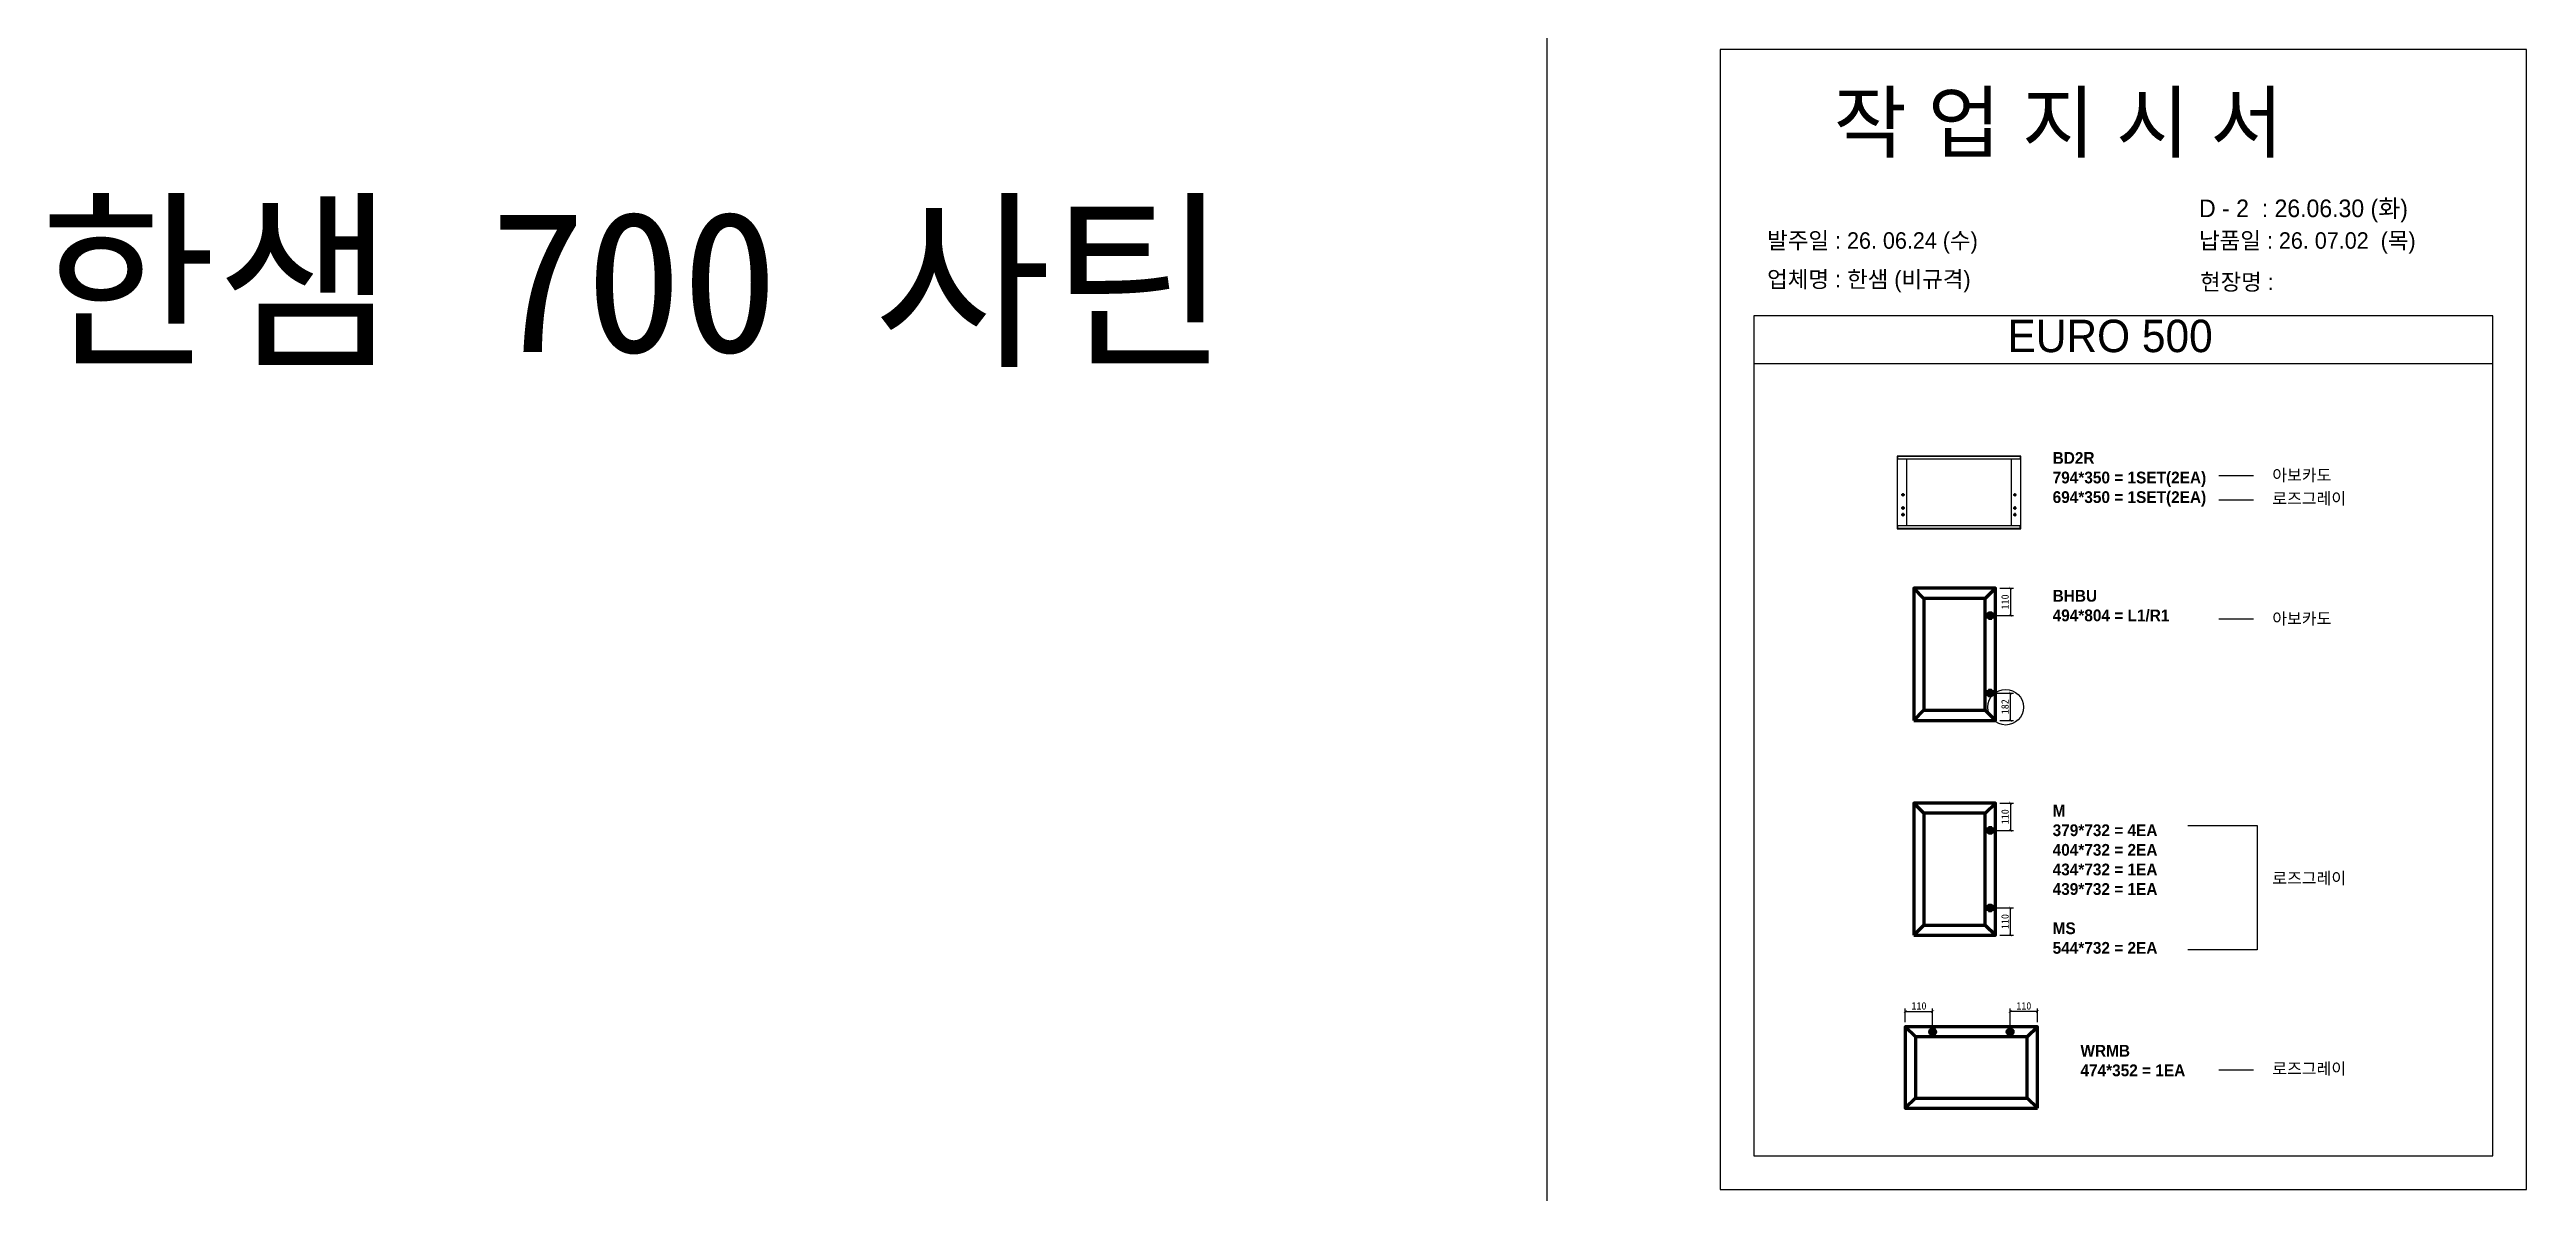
# Model space of a CAD drawing. Header units: millimetres. Extents: x -44117 to 256353, y -2095463 to 65325.
# Drawn here: x 105217 to 113624, y -1054283 to -1050412 of the extents above; entities that cross this region are included whole.
import ezdxf

# ---------------------------------------------------------------- set-up
doc = ezdxf.new("R2010")
doc.units = ezdxf.units.MM
doc.header["$LTSCALE"] = 10
doc.layers.add('Layer1', color=7, linetype='Continuous', lineweight=70)
doc.dimstyles.new('ISO-25', dxfattribs={"dimtxt": 2.5, "dimasz": 2.5, "dimexe": 1, "dimexo": 1, "dimtad": 1, "dimtxsty": 'Standard', "dimblk": 'ARCHTICK', "dimcen": 2.5, "dimadec": 0, "dimazin": 0, "dimtfac": 1, "dimtmove": 0, "dimatfit": 3, "dimfxl": 0, "dimarcsym": 0})

msp = doc.modelspace()

# ---------------------------------------------------------------- texts
at = {"attachment_point": 1}
for s, width, gutter_width, heights, insert, char_height in [('{\\fGulim|b0|i0|c129|p50;작 업 지 시 서}', 4666.4485321, 17.63682, [-219.88959], (111272.24557, -1050560.79991), 197.5323919), ('{\\f굴림|b0|i0|c129|p50;한샘} 700 {\\f굴림|b0|i0|c129|p50;사틴}', 5072.1082947, 2395.6482, [-533.35869], (105182.75576, -1050960.69812), 479.1296392), ('{\\f굴림|b0|i0|c129|p50;한샘} 700 {\\f굴림|b0|i0|c129|p50;사틴}', 5072.1082947, 2395.6482, [-533.35869], (105182.75576, -1050960.69812), 479.1296392), ('{\\f굴림|b0|i0|c129|p50;한샘} 700 {\\f굴림|b0|i0|c129|p50;사틴}', 5072.1082947, 2395.6482, [-533.35869], (105182.75576, -1050960.69812), 479.1296392), ('{\\f굴림|b0|i0|c129|p50;한샘} 700 {\\f굴림|b0|i0|c129|p50;사틴}', 5072.1082947, 2395.6482, [-533.35869], (105182.75576, -1050960.69812), 479.1296392), ('{\\f굴림|b0|i0|c129|p50;한샘} 700 {\\f굴림|b0|i0|c129|p50;사틴}', 5072.1082947, 2395.6482, [-533.35869], (105182.75576, -1050960.69812), 479.1296392), ('\\pt11;{\\fGulim|b0|i0|c129|p50;발주일 : 26. 06.24 (수)}', 5387.0305146, 20.36026, [56.20102], (111046.50593, -1051032.86993), 55.8685452), ('{\\fGulim|b0|i0|c129|p50;납품일 : 26. 07.02  (목)}', 5387.0305146, 20.36026, [57.15569], (112512.40857, -1051032.86993), 55.8685452), ('{\\fGulim|b0|i0|c129|p50;업체명 : 한샘 (비규격)}', 5387.0305146, 20.36026, [58.82126], (111046.50593, -1051164.24437), 55.8685452), ('{\\fGulim|b0|i0|c129|p50;현장명 :  }', 5350.1178156, 20.22075, [61.9135], (112516.3066, -1051173.61378), 55.485726), ('{\\fGulim|b0|i0|c129|p50;EURO 500}', 2601.342149, 9.83176, [-113.19485], (111862.4692, -1051329.77698), 110.1157193), ('\\pt10;{\\f굴림|b1|i0|c129|p50;BD2R}\\P\\pt10;{\\f굴림|b1|i0|c129|p50;794*350 = 1SET(2EA)}\\P\\pt10;{\\f굴림|b1|i0|c129|p50;694*350 = 1SET(2EA)}', 12072.7918459, 155.2668, [-187.69327], (112015.71552, -1051778.94243), 39.9257485), ('{\\f굴림|b1|i0|c129|p50;아보카도}', 12072.7918459, 155.2668, [-44.36194], (112761.29956, -1051837.5728), 39.9257485), ('{\\f굴림|b1|i0|c129|p50;로즈그레이}', 12072.7918459, 155.2668, [-44.41475], (112761.29956, -1051916.85106), 39.9257485), ('{\\f굴림|b1|i0|c129|p50;BHBU\\P494*804 = L1/R1}', 12072.7918459, 155.2668, [-114.81293], (112015.71552, -1052247.06168), 39.9257485), ('{\\f굴림|b1|i0|c129|p50;아보카도}', 12072.7918459, 155.2668, [-44.36194], (112761.29956, -1052324.56782), 39.9257485), ('\\pt10;{\\f굴림|b1|i0|c129|p50;M}\\P\\pt10;{\\f굴림|b1|i0|c129|p50;379*732 = 4EA}\\P\\pt10;{\\f굴림|b1|i0|c129|p50;404*732 = 2EA}\\P\\pt10;{\\f굴림|b1|i0|c129|p50;434*732 = 1EA}\\P\\pt10;{\\f굴림|b1|i0|c129|p50;439*732 = 1EA}\\P\\pt10;{\\f굴림|b1|i0|c129|p50;}\\P\\pt10;{\\f굴림|b1|i0|c129|p50;MS}\\P\\pt10;{\\f굴림|b1|i0|c129|p50;544*732 = 2EA}', 12072.7918459, 155.2668, [-507.57456], (112015.71552, -1052976.42166), 39.9257485), ('{\\f굴림|b1|i0|c129|p50;로즈그레이}', 12072.7918459, 155.2668, [-44.41475], (112761.29956, -1053205.8778), 39.9257485), ('{\\f굴림|b1|i0|c129|p50;WRMB\\P474*352 = 1EA}', 12072.7918459, 155.2668, [-107.84177], (112110.0944, -1053791.61705), 39.9257485), ('{\\f굴림|b1|i0|c129|p50;로즈그레이}', 12072.7918459, 155.2668, [-44.41475], (112761.29956, -1053852.37313), 39.9257485)]:
    msp.add_mtext_dynamic_manual_height_columns(s, width=width, gutter_width=gutter_width, heights=heights, dxfattribs=dict(at, insert=insert, char_height=char_height))
at = {"color": 1, "insert": (112512.72303, -1050921.81106), "char_height": 59.7264419, "attachment_point": 1}
msp.add_mtext_dynamic_manual_height_columns('{\\fGulim|b0|i0|c129|p50;D - 2  : 26.06.30 (화)}', width=5759.0217184, gutter_width=21.7662, heights=[61.10247], dxfattribs=at)

# ---------------------------------------------------------------- blocks, each defined once
blk = doc.blocks.new('_ArchTick')
at = {"color": 0, "linetype": 'ByBlock', "const_width": 0.15}
blk.add_lwpolyline([(-0.5, -0.5), (0.5, 0.5)], dxfattribs=at)
blk = doc.blocks.new('*D7077')
at = {"color": 0, "lineweight": -2}
for p, q in [((111836.2, -1052970.8), (111882.9, -1052970.8)), ((111872.9, -1052970.8), (111872.9, -1053063.6)), ((111818.5, -1053063.6), (111882.9, -1053063.6))]:
    blk.add_line(p, q, dxfattribs=at)
at = {"layer": 'Defpoints', "color": 0}
for p in [(111821.2, -1052970.8), (111803.5, -1053063.6), (111872.9, -1053063.6)]:
    blk.add_point(p, dxfattribs=at)
at = {"color": 0, "lineweight": -2, "xscale": 10, "yscale": 10, "zscale": 10}
for p, rotation in [((111872.9, -1052970.8), 90), ((111872.9, -1053063.6), 270)]:
    blk.add_blockref('_ArchTick', p, dxfattribs=dict(at, rotation=rotation))
at = {"color": 0, "insert": (111854.2, -1053017.2), "char_height": 25, "attachment_point": 5, "rotation": 90}
blk.add_mtext('110', dxfattribs=at)
blk = doc.blocks.new('*D7078')
at = {"color": 0, "lineweight": -2}
for p, q in [((111818.5, -1053326.7), (111882.9, -1053326.7)), ((111872.9, -1053419.4), (111872.9, -1053326.7)), ((111836.2, -1053419.4), (111882.9, -1053419.4))]:
    blk.add_line(p, q, dxfattribs=at)
at = {"layer": 'Defpoints', "color": 0}
for p in [(111803.5, -1053326.7), (111872.9, -1053326.7), (111821.2, -1053419.4)]:
    blk.add_point(p, dxfattribs=at)
at = {"color": 0, "lineweight": -2, "xscale": 10, "yscale": 10, "zscale": 10}
for p, rotation in [((111872.9, -1053326.7), 90), ((111872.9, -1053419.4), 270)]:
    blk.add_blockref('_ArchTick', p, dxfattribs=dict(at, rotation=rotation))
at = {"color": 0, "insert": (111854.2, -1053373), "char_height": 25, "attachment_point": 5, "rotation": 90}
blk.add_mtext('110', dxfattribs=at)
blk = doc.blocks.new('*D7079')
at = {"color": 0, "lineweight": -2}
for p, q in [((111515.7, -1053714.9), (111515.7, -1053668.2)), ((111608.4, -1053732.6), (111608.4, -1053668.2)), ((111515.7, -1053678.2), (111608.4, -1053678.2))]:
    blk.add_line(p, q, dxfattribs=at)
at = {"layer": 'Defpoints', "color": 0}
for p in [(111515.7, -1053729.9), (111608.4, -1053678.2), (111608.4, -1053747.6)]:
    blk.add_point(p, dxfattribs=at)
at = {"color": 0, "lineweight": -2, "xscale": 10, "yscale": 10, "zscale": 10, "rotation": 180}
blk.add_blockref('_ArchTick', (111515.7, -1053678.2), dxfattribs=at)
at = {"color": 0, "lineweight": -2, "xscale": 10, "yscale": 10, "zscale": 10}
blk.add_blockref('_ArchTick', (111608.4, -1053678.2), dxfattribs=at)
at = {"color": 0, "insert": (111562, -1053659.5), "char_height": 25, "attachment_point": 5}
blk.add_mtext('110', dxfattribs=at)
blk = doc.blocks.new('*D7080')
at = {"color": 0, "lineweight": -2}
for p, q in [((111871.5, -1053732.6), (111871.5, -1053668.2)), ((111964.3, -1053714.9), (111964.3, -1053668.2)), ((111964.3, -1053678.2), (111871.5, -1053678.2))]:
    blk.add_line(p, q, dxfattribs=at)
at = {"layer": 'Defpoints', "color": 0}
for p in [(111871.5, -1053678.2), (111871.5, -1053747.6), (111964.3, -1053729.9)]:
    blk.add_point(p, dxfattribs=at)
at = {"color": 0, "lineweight": -2, "xscale": 10, "yscale": 10, "zscale": 10, "rotation": 180}
blk.add_blockref('_ArchTick', (111871.5, -1053678.2), dxfattribs=at)
at = {"color": 0, "lineweight": -2, "xscale": 10, "yscale": 10, "zscale": 10}
blk.add_blockref('_ArchTick', (111964.3, -1053678.2), dxfattribs=at)
at = {"color": 0, "insert": (111917.9, -1053659.5), "char_height": 25, "attachment_point": 5}
blk.add_mtext('110', dxfattribs=at)
blk = doc.blocks.new('*D7081')
at = {"color": 0, "lineweight": -2}
for p, q in [((111836.2, -1052241.4), (111882.9, -1052241.4)), ((111872.9, -1052241.4), (111872.9, -1052334.2)), ((111818.5, -1052334.2), (111882.9, -1052334.2))]:
    blk.add_line(p, q, dxfattribs=at)
at = {"layer": 'Defpoints', "color": 0}
for p in [(111821.2, -1052241.4), (111803.5, -1052334.2), (111872.9, -1052334.2)]:
    blk.add_point(p, dxfattribs=at)
at = {"color": 0, "lineweight": -2, "xscale": 10, "yscale": 10, "zscale": 10}
for p, rotation in [((111872.9, -1052241.4), 90), ((111872.9, -1052334.2), 270)]:
    blk.add_blockref('_ArchTick', p, dxfattribs=dict(at, rotation=rotation))
at = {"color": 0, "insert": (111854.2, -1052287.8), "char_height": 25, "attachment_point": 5, "rotation": 90}
blk.add_mtext('110', dxfattribs=at)
blk = doc.blocks.new('*D7082')
at = {"color": 0, "lineweight": -2}
for p, q in [((111818.5, -1052597.3), (111882.9, -1052597.3)), ((111872.9, -1052690.1), (111872.9, -1052597.3)), ((111836.2, -1052690.1), (111882.9, -1052690.1))]:
    blk.add_line(p, q, dxfattribs=at)
at = {"layer": 'Defpoints', "color": 0}
for p in [(111803.5, -1052597.3), (111872.9, -1052597.3), (111821.2, -1052690.1)]:
    blk.add_point(p, dxfattribs=at)
at = {"color": 0, "lineweight": -2, "xscale": 10, "yscale": 10, "zscale": 10}
for p, rotation in [((111872.9, -1052597.3), 90), ((111872.9, -1052690.1), 270)]:
    blk.add_blockref('_ArchTick', p, dxfattribs=dict(at, rotation=rotation))
at = {"color": 0, "insert": (111854.2, -1052643.7), "char_height": 25, "attachment_point": 5, "rotation": 90}
blk.add_mtext('182', dxfattribs=at)

# ---------------------------------------------------------------- dimensions: what is measured, and where the dimension line sits
for base, p1, p2, angle, text, picture, middle in [((111872.90213, -1052334.20503), (111821.20503, -1052241.44308), (111803.51577, -1052334.20503), 90, '110', '*D7081', (111854.15213, -1052287.82406)), ((111872.90213, -1052597.29382), (111821.20503, -1052690.05576), (111803.51577, -1052597.29382), 270, '182', '*D7082', (111854.15213, -1052643.67479)), ((111872.90213, -1053063.56501), (111821.20503, -1052970.80307), (111803.51577, -1053063.56501), 90, '110', '*D7077', (111854.15213, -1053017.18404)), ((111872.90213, -1053326.6538), (111821.20503, -1053419.41575), (111803.51577, -1053326.6538), 270, '110', '*D7078', (111854.15213, -1053373.03477)), ((111608.41487, -1053678.20584), (111515.65292, -1053729.90294), (111608.41487, -1053747.59219), 180, '110', '*D7079', (111562.0339, -1053659.45584))]:
    dim = msp.add_linear_dim(base=base, p1=p1, p2=p2, angle=angle, text=text, dimstyle='ISO-25', override={"dimscale": 10, "dimasz": 1, "dimexo": 1.5, "dimtxsty": 'Standard'})
    dim.commit()
    dim.dimension.update_dxf_attribs({"geometry": picture, "text_midpoint": middle})
dim = msp.add_linear_dim(base=(111871.50366, -1053678.20584), p1=(111964.2656, -1053729.90294), p2=(111871.50366, -1053747.59219), text='110', dimstyle='ISO-25', override={"dimscale": 10, "dimasz": 1, "dimexo": 1.5, "dimtxsty": 'Standard'})
dim.commit()
dim.dimension.update_dxf_attribs({"geometry": '*D7080', "text_midpoint": (111917.88463, -1053659.45584)})

# ---------------------------------------------------------------- linework, layer by layer
for p, q in [((113509.93862, -1051316.75183), (111001.55496, -1051316.75183)), ((113509.93862, -1051479.63389), (111001.55496, -1051479.63389)), ((111487.58902, -1051792.93993), (111487.58902, -1052039.34376)), ((111907.67579, -1051793.57535), (111487.58902, -1051793.57535)), ((111907.67579, -1051803.17734), (111487.58902, -1051803.17734)), ((111907.32278, -1051792.58691), (111487.94203, -1051792.58691)), ((111489.35409, -1051792.58691), (111489.35409, -1051803.17734)), ((111519.36029, -1051803.17734), (111519.36029, -1052029.10635)), ((111875.90452, -1052029.10635), (111875.90452, -1051803.17734)), ((111905.91072, -1051792.58691), (111905.91072, -1051803.17734)), ((111907.67579, -1052039.34376), (111907.67579, -1051792.93993)), ((112697.12192, -1051859.33662), (112580.09211, -1051859.33662)), ((111513.53556, -1051923.90815), (111501.88609, -1051923.90815)), ((111513.53556, -1051969.09396), (111501.88609, -1051969.09396)), ((111513.53556, -1051991.68686), (111501.88609, -1051991.68686)), ((111507.71082, -1051918.08342), (111507.71082, -1051929.73288)), ((111507.71082, -1051963.26922), (111507.71082, -1051974.91869)), ((111507.71082, -1051985.86213), (111507.71082, -1051997.51159)), ((111881.72925, -1051923.90815), (111893.37872, -1051923.90815)), ((111881.72925, -1051969.09396), (111893.37872, -1051969.09396)), ((111881.72925, -1051991.68686), (111893.37872, -1051991.68686)), ((111887.55399, -1051918.08342), (111887.55399, -1051929.73288)), ((111887.55399, -1051963.26922), (111887.55399, -1051974.91869)), ((111887.55399, -1051985.86213), (111887.55399, -1051997.51159)), ((112697.12192, -1051942.39004), (112580.09211, -1051942.39004)), ((111907.67579, -1052029.10635), (111487.58902, -1052029.10635)), ((111907.67579, -1052038.70834), (111487.58902, -1052038.70834)), ((111487.94203, -1052039.69678), (111907.32278, -1052039.69678)), ((111489.35409, -1052029.10635), (111489.35409, -1052039.69678)), ((111905.91072, -1052039.69678), (111905.91072, -1052029.10635)), ((112697.12192, -1052346.33164), (112580.09211, -1052346.33164)), ((112697.12192, -1053877.91211), (112580.09211, -1053877.91211))]:
    msp.add_line(p, q)
at = {"color": 1}
for p in [(110300.49669, 21924.9366), (110300.49669, 14161.07811), (110300.49669, 18584.38997), (110300.49669, 10820.53148), (110300.49669, 18627.87121), (110300.49669, 10864.01272), (110300.49669, 15287.32457), (110300.49669, 7523.46608), (110300.49669, 3746.75115), (110300.49669, 21924.9366), (110300.49669, 14161.07811), (110300.49669, 18584.38997), (110300.49669, 10820.53148), (110300.49669, 18627.87121), (110300.49669, 10864.01272), (110300.49669, 15287.32457), (110300.49669, 7523.46608), (110300.49669, 3746.75115), (110300.49669, 21924.9366), (110300.49669, 14161.07811), (110300.49669, 18584.38997), (110300.49669, 10820.53148), (110300.49669, 18627.87121), (110300.49669, 10864.01272), (110300.49669, 15287.32457), (110300.49669, 7523.46608), (110300.49669, 3746.75115), (110300.49669, 21924.9366), (110300.49669, 14161.07811), (110300.49669, 18584.38997), (110300.49669, 10820.53148), (110300.49669, 18627.87121), (110300.49669, 10864.01272), (110300.49669, 15287.32457), (110300.49669, 7523.46608), (110300.49669, 3746.75115), (110300.49669, 21924.9366), (110300.49669, 14161.07811), (110300.49669, 18584.38997), (110300.49669, 10820.53148), (110300.49669, 18627.87121), (110300.49669, 10864.01272), (110300.49669, 15287.32457), (110300.49669, 7523.46608), (110300.49669, 3746.75115), (110300.49669, 21924.9366), (110300.49669, 14161.07811), (110300.49669, 18584.38997), (110300.49669, 10820.53148), (110300.49669, 18627.87121), (110300.49669, 10864.01272), (110300.49669, 15287.32457), (110300.49669, 7523.46608), (110300.49669, 3746.75115), (110300.49669, 21924.9366), (110300.49669, 14161.07811), (110300.49669, 18584.38997), (110300.49669, 10820.53148), (110300.49669, 18627.87121), (110300.49669, 10864.01272), (110300.49669, 15287.32457), (110300.49669, 7523.46608), (110300.49669, 3746.75115), (110300.49669, 21924.9366), (110300.49669, 14161.07811), (110300.49669, 18584.38997), (110300.49669, 10820.53148), (110300.49669, 18627.87121), (110300.49669, 10864.01272), (110300.49669, 15287.32457), (110300.49669, 7523.46608), (110300.49669, 3746.75115), (110300.49669, 21924.9366), (110300.49669, 14161.07811), (110300.49669, 18584.38997), (110300.49669, 10820.53148), (110300.49669, 18627.87121), (110300.49669, 10864.01272), (110300.49669, 15287.32457), (110300.49669, 7523.46608), (110300.49669, 3746.75115), (110300.49669, 21924.9366), (110300.49669, 14161.07811), (110300.49669, 18584.38997), (110300.49669, 10820.53148), (110300.49669, 18627.87121), (110300.49669, 10864.01272), (110300.49669, 15287.32457), (110300.49669, 7523.46608), (110300.49669, 3746.75115), (110300.49669, 12702.87182), (110300.49669, 4939.01333), (110300.49669, 9362.32519), (110300.49669, 1598.4667), (110300.49669, 9405.80642), (110300.49669, 1641.94794), (110300.49669, 6065.25979), (110300.49669, -1698.5987), (110300.49669, -5475.31363), (110300.49669, 12702.87182), (110300.49669, 4939.01333), (110300.49669, 9362.32519), (110300.49669, 1598.4667), (110300.49669, 9405.80642), (110300.49669, 1641.94794), (110300.49669, 6065.25979), (110300.49669, -1698.5987), (110300.49669, -5475.31363), (110300.49669, 12702.87182), (110300.49669, 4939.01333), (110300.49669, 9362.32519), (110300.49669, 1598.4667), (110300.49669, 9405.80642), (110300.49669, 1641.94794), (110300.49669, 6065.25979), (110300.49669, -1698.5987), (110300.49669, -5475.31363), (110300.49669, 12702.87182), (110300.49669, 4939.01333), (110300.49669, 9362.32519), (110300.49669, 1598.4667), (110300.49669, 9405.80642), (110300.49669, 1641.94794), (110300.49669, 6065.25979), (110300.49669, -1698.5987), (110300.49669, -5475.31363), (110300.49669, 12702.87182), (110300.49669, 4939.01333), (110300.49669, 9362.32519), (110300.49669, 1598.4667), (110300.49669, 9405.80642), (110300.49669, 1641.94794), (110300.49669, 6065.25979), (110300.49669, -1698.5987), (110300.49669, -5475.31363)]:
    msp.add_xline(p, (0, 1), dxfattribs=at)
msp.add_lwpolyline([(110887.53752, -1054282.55762), (113623.95606, -1054282.55762), (113623.95606, -1050412.47998), (110887.53752, -1050412.47998)], close=True)
for points in [[(111001.55496, -1051316.75183), (111001.55496, -1054168.54019), (113509.93862, -1054168.54019), (113509.93862, -1051316.75183)], [(112474.38777, -1053047.14202), (112710.33497, -1053047.14202), (112710.33497, -1053469.48751), (112474.38777, -1053469.48751)]]:
    msp.add_lwpolyline(points)
for centre in [(111507.71082, -1051923.90815), (111507.71082, -1051969.09396), (111507.71082, -1051991.68686), (111887.55399, -1051923.90815), (111887.55399, -1051969.09396), (111887.55399, -1051991.68686)]:
    msp.add_circle(centre, 3.53014)
msp.add_circle((111856.37449, -1052645.23757), 60.46147, dxfattribs=at)
for centre, start, end in [((111487.94203, -1051792.93993), 90, 180), ((111907.32278, -1051792.93993), 0, 90), ((111487.94203, -1052039.34376), 180, 270), ((111907.32278, -1052039.34376), 270, 0)]:
    msp.add_arc(centre, 0.35301, start, end)
at = {"layer": 'Layer1'}
for p, q in [((111578.74858, -1052276.07972), (111544.11194, -1052241.44308)), ((111786.56839, -1052276.07972), (111821.20503, -1052241.44308)), ((111803.51577, -1052319.80792), (111803.51577, -1052348.60214)), ((111803.51577, -1052611.69092), (111803.51577, -1052582.89671)), ((111544.11194, -1052690.05576), (111578.74858, -1052655.41913)), ((111821.20503, -1052690.05576), (111786.56839, -1052655.41913)), ((111786.56839, -1052655.41913), (111821.20503, -1052690.05576)), ((111578.74858, -1053005.4397), (111544.11194, -1052970.80307)), ((111786.56839, -1053005.4397), (111821.20503, -1052970.80307)), ((111803.51577, -1053049.16791), (111803.51577, -1053077.96212)), ((111803.51577, -1053341.05091), (111803.51577, -1053312.2567)), ((111544.11194, -1053419.41575), (111578.74858, -1053384.77911)), ((111821.20503, -1053419.41575), (111786.56839, -1053384.77911)), ((111786.56839, -1053384.77911), (111821.20503, -1053419.41575)), ((111550.28956, -1053764.53958), (111515.65292, -1053729.90294)), ((111594.01776, -1053747.59219), (111622.81198, -1053747.59219)), ((111885.90076, -1053747.59219), (111857.10655, -1053747.59219)), ((111964.2656, -1053729.90294), (111929.62897, -1053764.53958)), ((111929.62897, -1053764.53958), (111964.2656, -1053729.90294)), ((111550.28956, -1053972.35939), (111515.65292, -1054006.99602)), ((111964.2656, -1054006.99602), (111929.62897, -1053972.35939))]:
    msp.add_line(p, q, dxfattribs=at)
for points in [[(111544.11194, -1052690.05576), (111821.20503, -1052690.05576), (111821.20503, -1052241.44308), (111544.11194, -1052241.44308)], [(111578.74858, -1052655.41913), (111786.56839, -1052655.41913), (111786.56839, -1052276.07972), (111578.74858, -1052276.07972)], [(111817.91288, -1052334.20503), (111789.11867, -1052334.20503)], [(111817.91288, -1052597.29382), (111789.11867, -1052597.29382)], [(111544.11194, -1053419.41575), (111821.20503, -1053419.41575), (111821.20503, -1052970.80307), (111544.11194, -1052970.80307)], [(111578.74858, -1053384.77911), (111786.56839, -1053384.77911), (111786.56839, -1053005.4397), (111578.74858, -1053005.4397)], [(111817.91288, -1053063.56501), (111789.11867, -1053063.56501)], [(111817.91288, -1053326.6538), (111789.11867, -1053326.6538)], [(111964.2656, -1054006.99602), (111964.2656, -1053729.90294), (111515.65292, -1053729.90294), (111515.65292, -1054006.99602)], [(111608.41487, -1053733.19509), (111608.41487, -1053761.9893)], [(111871.50366, -1053733.19509), (111871.50366, -1053761.9893)], [(111929.62897, -1053972.35939), (111929.62897, -1053764.53958), (111550.28956, -1053764.53958), (111550.28956, -1053972.35939)]]:
    msp.add_lwpolyline(points, close=True, dxfattribs=at)
for centre in [(111803.51577, -1052334.20503), (111803.51577, -1052597.29382), (111803.51577, -1053063.56501), (111803.51577, -1053326.6538), (111608.41487, -1053747.59219), (111871.50366, -1053747.59219)]:
    msp.add_circle(centre, 9.59807, dxfattribs=at)

msp.set_redraw_order([(e.dxf.handle, doc.entitydb.next_handle()) for e in msp.query("TEXT MTEXT ATTDEF DIMENSION ARC_DIMENSION")])  # texts and dimensions are drawn at this point

doc.saveas('drawing.dxf')
